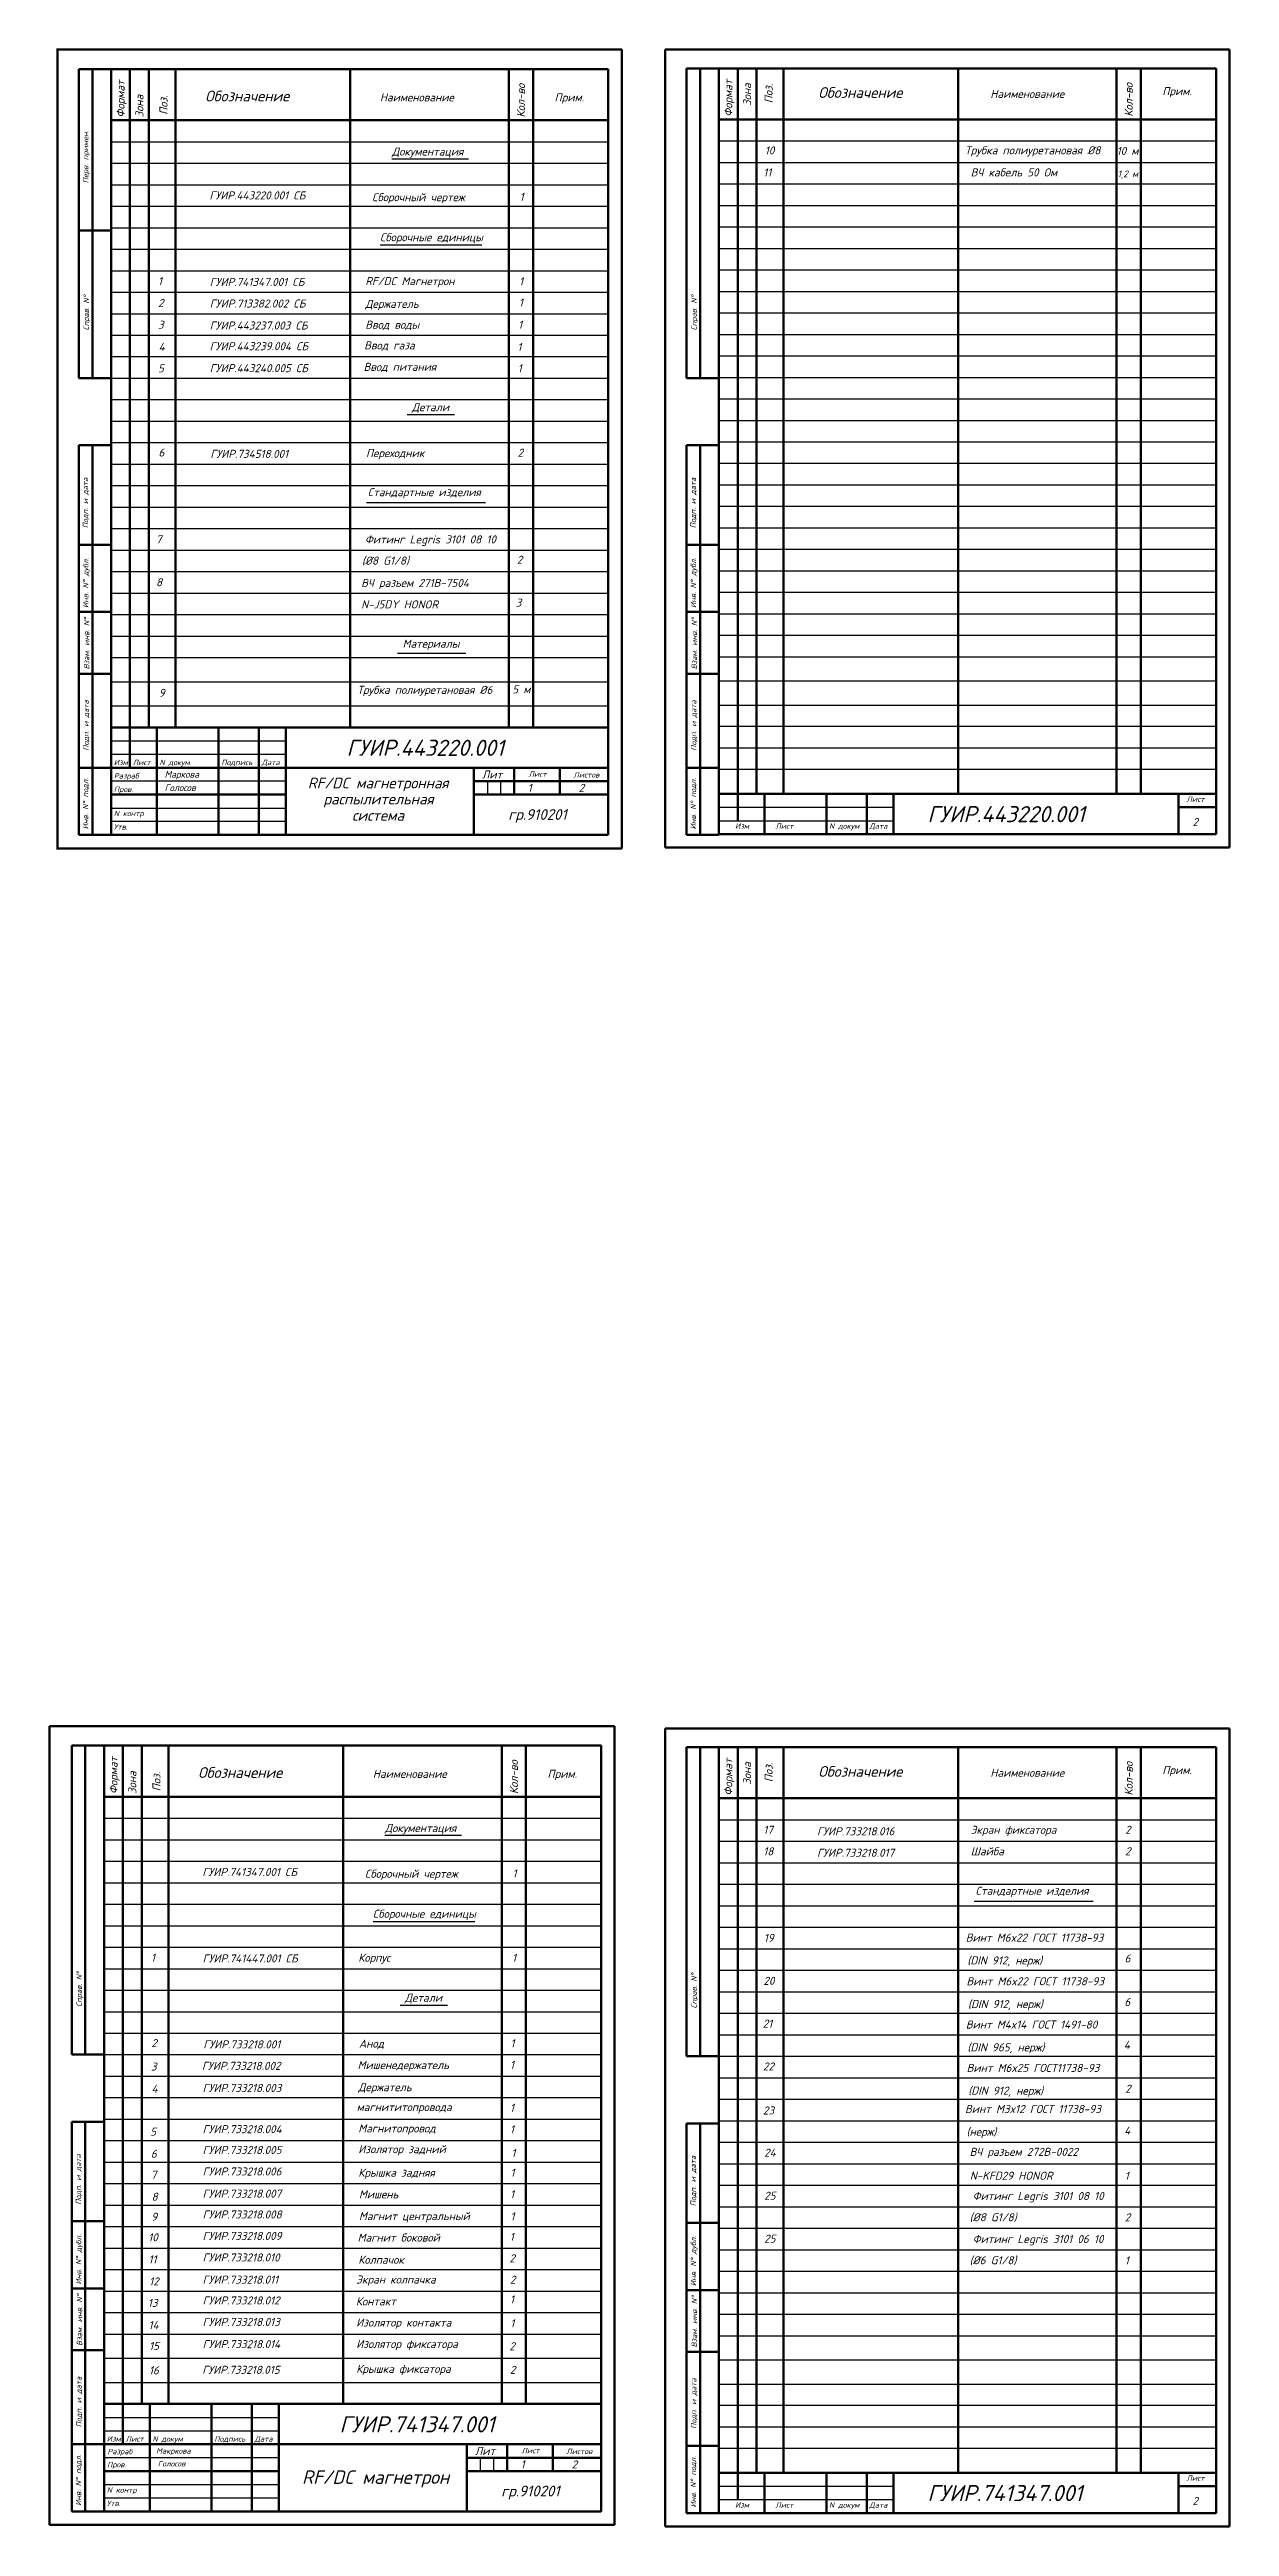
# Model space of a CAD drawing. Header units: millimetres. Extents: x -5427 to 3670, y -5891 to 948.
# Drawn here: x 2014 to 2453, y 27 to 948 of the extents above; entities that cross this region are included whole.
import ezdxf

# ---------------------------------------------------------------- set-up
doc = ezdxf.new("R2010")
doc.units = ezdxf.units.MM
doc.header["$MEASUREMENT"] = 0
doc.layers.add('Толстые', color=7, linetype='Continuous', lineweight=50)
doc.layers.add('Тонкие', color=140, linetype='Continuous', lineweight=25)
doc.layers.add('ФОРМАТ', color=7, linetype='Continuous')
doc.styles.get("Standard").update_dxf_attribs({"font": 'isocpeui.ttf'})
doc.styles.add('TXT', font='isocpeui.ttf')

msp = doc.modelspace()

# ---------------------------------------------------------------- texts
at = {"layer": 'Толстые', "insert": (2053.197, 55.777), "char_height": 2, "width": 12.74159, "attachment_point": 1}
msp.add_mtext('Макркова', dxfattribs=at)
at = {"layer": 'Тонкие', "style": 'TXT'}
for s, height, p in [('Формат', 3, (2041.476, 923.186)), ('Зона', 3, (2048.476, 923.186)), ('Поз.', 3, (2057.476, 924.186)), ('Кол-во', 3, (2190.476, 923.186)), ('Формат', 3, (2267.64, 923.486)), ('Зона', 3, (2274.64, 927.486)), ('Поз.', 3, (2282.64, 928.486)), ('Кол-во', 3, (2416.64, 923.486)), ('Перв. примен.', 2, (2027.984, 898.692)), ('Справ. N%%d', 2, (2028.206, 843.974)), ('Справ. N%%d', 2, (2254.371, 843.974)), ('Подп. и дата', 2, (2027.912, 770.33)), ('Подп. и дата', 2, (2254.076, 770.33)), ('Инв. N%%d дубл.', 2, (2028.009, 740.622)), ('Инв. N%%d дубл.', 2, (2254.173, 740.622)), ('Взам. инв. N%%d', 2, (2028.322, 717.798)), ('Взам. инв. N%%d', 2, (2254.487, 717.798)), ('Подп. и дата', 2, (2028.09, 687.488)), ('Подп. и дата', 2, (2254.255, 687.488)), ('Инв. N%%d подл.', 2, (2027.948, 658.259)), ('Инв. N%%d подл.', 2, (2254.113, 658.259)), ('Формат', 3, (2038.849, 299.242)), ('Зона', 3, (2045.849, 299.242)), ('Поз.', 3, (2054.849, 300.242)), ('Кол-во', 3, (2187.849, 299.242)), ('Формат', 3, (2267.64, 298.655)), ('Зона', 3, (2274.64, 302.655)), ('Поз.', 3, (2282.64, 303.655)), ('Кол-во', 3, (2416.64, 298.655)), ('Справ. N%%d', 2, (2025.579, 220.03)), ('Справ. N%%d', 2, (2254.371, 219.442)), ('Подп. и дата', 2, (2025.285, 146.386)), ('Подп. и дата', 2, (2254.076, 145.799)), ('Инв. N%%d дубл.', 2, (2025.382, 116.677)), ('Инв. N%%d дубл.', 2, (2254.173, 116.09)), ('Взам. инв. N%%d', 2, (2025.695, 93.854)), ('Взам. инв. N%%d', 2, (2254.487, 93.266)), ('Подп. и дата', 2, (2025.464, 63.544)), ('Подп. и дата', 2, (2254.255, 62.957)), ('Инв. N%%d подл.', 2, (2025.321, 34.315)), ('Инв. N%%d подл.', 2, (2254.113, 33.727))]:
    msp.add_text(s, height=height, rotation=90, dxfattribs=at).set_placement(p)
for s, height, p in [('Обозначение', 4, (2071.476, 929.186)), ('Наименование', 3, (2136.476, 929.186)), ('Прим.', 3, (2201.476, 929.186)), ('Обозначение', 4, (2299.64, 930.486)), ('Наименование', 3, (2363.64, 930.486)), ('Прим.', 3, (2427.64, 931.486)), ('Документация', 3, (2140.97, 909.018)), ('11', 3, (2279.155, 901.242)), ('10', 3, (2279.709, 909.45)), ('Трубка полиуретановая %%c8', 3, (2354.207, 909.489)), ('ВЧ кабель 50 Ом', 3, (2356.333, 901.261)), ('10 м', 3, (2410.641, 909.268)), ('1,2 м', 2.5, (2411.012, 900.966)), ('ГУИР.443220.001 СБ', 3, (2073.046, 892.694)), ('Сборочный чертеж', 3, (2133.577, 892.02)), ('1', 3, (2188.476, 892.186)), ('Сборочные единицы', 3, (2136.528, 877.125)), ('1', 3, (2053.897, 860.798)), ('ГУИР.741347.001 СБ', 3, (2073.133, 860.503)), ('RF/DC Магнетрон', 3, (2131.057, 860.795)), ('1', 3, (2188.276, 860.711)), ('2', 3, (2053.941, 852.663)), ('ГУИР.713382.002 СБ', 3, (2073.165, 852.457)), ('Держатель', 3, (2131.032, 852.325)), ('1', 3, (2188.21, 852.83)), ('3', 3, (2053.897, 844.574)), ('4', 3, (2054.147, 836.337)), ('ГУИР.443237.003 СБ', 3, (2073.133, 844.279)), ('ГУИР.443239.004 СБ', 3, (2073.133, 836.57)), ('Ввод газа', 3, (2130.636, 836.876)), ('Ввод воды', 3, (2131.057, 844.57)), ('1', 3, (2187.628, 836.249)), ('1', 3, (2187.911, 844.538)), ('5', 3, (2053.889, 828.349)), ('ГУИР.443240.005 СБ', 3, (2073.133, 828.406)), ('Ввод питания', 3, (2130.411, 828.899)), ('1', 3, (2187.765, 828.366)), ('Детали', 3, (2148.38, 813.879)), ('6', 3, (2054.072, 797.005)), ('ГУИР.734518.001', 3, (2073.382, 796.512)), ('Переходник', 3, (2131.307, 796.804)), ('2', 3, (2187.712, 796.94)), ('Стандартные изделия', 3, (2131.981, 782.263)), ('7', 3, (2053.17, 764.739)), ('Фитинг Legris 3101 08 10', 3, (2130.906, 764.673)), ('(%%c8 G1/8)', 3, (2129.813, 756.767)), ('2', 3, (2187.442, 757.095)), ('8', 3, (2053.17, 748.739)), ('ВЧ разъем 271В-7504', 3, (2129.515, 748.48)), ('N-J5DY HONOR', 3, (2129.515, 740.48)), ('3', 3, (2187.023, 741.144)), ('Материалы', 3, (2144.915, 725.887)), ('9', 3, (2054.196, 707.581)), ('Трубка полиуретановая %%c6', 3, (2128.042, 708.673)), ('5 м', 3, (2185.763, 708.883)), ('Изм', 2, (2037.476, 682.186)), ('Лист', 2, (2044.476, 682.186)), ('N докум', 2, (2054.476, 682.186)), ('Подпись', 2, (2077.476, 682.186)), ('Дата', 2, (2092.476, 682.186)), ('Разраб', 2, (2037.476, 677.186)), ('Пров.', 2, (2037.476, 672.186)), ('Лит', 3, (2174.476, 677.186)), ('Лист', 2, (2191.801, 677.839)), ('1', 3, (2191.476, 672.186)), ('Листов', 2, (2208.481, 677.549)), ('2', 3, (2210.476, 672.186)), ('N контр', 2, (2037.476, 663.186)), ('Лист', 2, (2436.64, 668.486)), ('Утв.', 2, (2037.476, 658.186)), ('Изм', 2, (2268.64, 658.486)), ('Лист', 2, (2283.64, 658.486)), ('N докум', 2, (2303.64, 658.486)), ('Дата', 2, (2318.64, 658.486)), ('2', 3, (2438.89, 659.486)), ('Обозначение', 4, (2068.849, 305.242)), ('Наименование', 3, (2133.849, 305.242)), ('Прим.', 3, (2198.849, 305.242)), ('Обозначение', 4, (2299.64, 305.655)), ('Наименование', 3, (2363.64, 305.655)), ('Прим.', 3, (2427.64, 306.655)), ('Документация', 3, (2138.344, 285.074)), ('17', 3, (2279.155, 284.411)), ('ГУИР.733218.016', 3, (2299.157, 283.879)), ('Экран фиксатора', 3, (2356.333, 284.429)), ('2', 3, (2413.806, 284.434)), ('18', 3, (2279.155, 276.411)), ('ГУИР.733218.017', 3, (2299.157, 275.879)), ('Шайба', 3, (2356.333, 276.429)), ('2', 3, (2413.806, 276.434)), ('ГУИР.741347.001 СБ', 3, (2070.419, 268.75)), ('Сборочный чертеж', 3, (2130.95, 268.076)), ('1', 3, (2185.849, 268.242)), ('Стандартные изделия', 3, (2358.146, 261.732)), ('Сборочные единицы', 3, (2133.902, 253.181)), ('1', 3, (2051.27, 236.854)), ('Корпус', 3, (2128.431, 236.851)), ('1', 3, (2185.649, 236.767)), ('19', 3, (2279.335, 244.208)), ('Винт М6x22 ГОСТ 11738-93', 3, (2354.498, 244.291)), ('ГУИР.741447.001 СБ', 3, (2070.506, 236.559)), ('20', 3, (2279.197, 228.221)), ('Винт М6x22 ГОСТ 11738-93', 3, (2354.764, 228.054)), ('(DIN 912, нерж)', 3, (2355.082, 235.826)), ('6', 3, (2413.607, 236.564)), ('Детали', 3, (2145.753, 221.935)), ('(DIN 912, нерж)', 3, (2355.348, 219.589)), ('6', 3, (2413.549, 220.361)), ('21', 3, (2278.949, 212.281)), ('Винт М4x14 ГОСТ 1491-80', 3, (2354.531, 211.953)), ('2', 3, (2051.446, 205.061)), ('ГУИР.733218.001', 3, (2070.756, 204.568)), ('Анод', 3, (2128.68, 204.86)), ('1', 3, (2185.085, 204.996)), ('(DIN 965, нерж)', 3, (2355.115, 203.488)), ('4', 3, (2413.345, 204.393)), ('3', 3, (2051.27, 196.316)), ('ГУИР.733218.002', 3, (2070.256, 196.58)), ('Мишенедержатель', 3, (2128.181, 196.872)), ('1', 3, (2184.887, 196.989)), ('22', 3, (2279.006, 196.351)), ('Винт М6x25 ГОСТ11738-93', 3, (2354.835, 195.813)), ('4', 3, (2051.52, 188.079)), ('ГУИР.733218.003', 3, (2070.506, 188.343)), ('Держатель', 3, (2128.431, 188.635)), ('(DIN 912, нерж)', 3, (2355.419, 187.348)), ('2', 3, (2413.81, 188.047)), ('ГУИР.733218.004', 3, (2070.506, 173.009)), ('магнититопровода', 3, (2127.827, 181.236)), ('Магнитопровод', 3, (2128.431, 173.301)), ('1', 3, (2184.887, 180.989)), ('1', 3, (2184.887, 172.989)), ('23', 3, (2279.034, 179.971)), ('Винт М3x12 ГОСТ 11738-93', 3, (2354.218, 180.533)), ('(нерж)', 3, (2354.802, 172.068)), ('4', 3, (2413.474, 172.498)), ('5', 3, (2051.021, 172.091)), ('6', 3, (2051.27, 163.854)), ('ГУИР.733218.005', 3, (2070.506, 165.271)), ('Изолятор задний', 3, (2128.431, 165.563)), ('1', 3, (2185.399, 164.118)), ('24', 3, (2279.463, 164.246)), ('ВЧ разъем 272B-0022', 3, (2355.937, 164.576)), ('7', 3, (2051.27, 156.116)), ('ГУИР.733218.006', 3, (2070.506, 157.271)), ('Крышка задняя', 3, (2128.431, 156.838)), ('1', 3, (2185.073, 156.84)), ('N-KFD29 HONOR', 3, (2356.035, 155.681)), ('1', 3, (2413.639, 155.655)), ('8', 3, (2051.52, 147.879)), ('ГУИР.733218.007', 3, (2070.506, 149.009)), ('Мишень', 3, (2128.68, 148.756)), ('1', 3, (2184.932, 148.808)), ('25', 3, (2279.463, 148.246)), ('Фитинг Legris 3101 08 10', 3, (2357.071, 148.142)), ('9', 3, (2051.381, 140.427)), ('ГУИР.733218.008', 3, (2070.506, 141.271)), ('Магнит центральный', 3, (2128.68, 140.655)), ('1', 3, (2185.07, 140.571)), ('(%%c8 G1/8)', 3, (2355.978, 140.236)), ('2', 3, (2413.688, 140.187)), ('10', 3, (2050.277, 132.761)), ('ГУИР.733218.009', 3, (2070.506, 133.271)), ('Магнит боковой', 3, (2128.181, 132.667)), ('1', 3, (2184.798, 132.944)), ('25', 3, (2279.463, 132.246)), ('Фитинг Legris 3101 06 10', 3, (2357.071, 132.142)), ('11', 3, (2050.363, 124.582)), ('ГУИР.733218.010', 3, (2070.506, 125.271)), ('ГУИР.733218.011', 3, (2070.506, 117.009)), ('Экран колпачка', 3, (2127.654, 117.069)), ('Колпачок', 3, (2128.431, 124.43)), ('2', 3, (2184.688, 124.947)), ('2', 3, (2184.873, 116.985)), ('(%%c6 G1/8)', 3, (2355.978, 124.236)), ('1', 3, (2413.688, 124.187)), ('13', 3, (2050.113, 108.357)), ('12', 3, (2050.613, 116.345)), ('ГУИР.733218.012', 3, (2070.506, 109.271)), ('Контакт', 3, (2127.54, 108.934)), ('1', 3, (2184.873, 109.651)), ('14', 3, (2050.363, 100.12)), ('ГУИР.733218.013', 3, (2070.506, 101.271)), ('Изолятор контакта', 3, (2127.654, 101.045)), ('1', 3, (2185.014, 100.781)), ('15', 3, (2050.613, 92.345)), ('ГУИР.733218.014', 3, (2070.506, 93.009)), ('Изолятор фиксатора', 3, (2127.654, 93.069)), ('2', 3, (2184.652, 92.215)), ('16', 3, (2050.534, 83.235)), ('ГУИР.733218.015', 3, (2070.365, 83.448)), ('Крышка фиксатора', 3, (2127.653, 83.807)), ('2', 3, (2184.873, 83.451)), ('Изм', 2, (2034.849, 58.242)), ('Разраб', 2, (2035.071, 53.526)), ('Лист', 2, (2041.849, 58.242)), ('N докум', 2, (2051.849, 58.242)), ('Подпись', 2, (2074.849, 58.242)), ('Дата', 2, (2089.849, 58.242)), ('Лит', 3, (2171.849, 53.242)), ('Лист', 2, (2189.174, 53.895)), ('Листов', 2, (2205.854, 53.605)), ('Пров.', 2, (2034.961, 48.692)), ('Голосов', 2, (2053.828, 49.006)), ('1', 3, (2188.849, 48.242)), ('2', 3, (2207.849, 48.242)), ('N контр', 2, (2034.849, 39.242)), ('Лист', 2, (2436.64, 43.655)), ('2', 3, (2438.89, 34.655)), ('Утв.', 2, (2034.849, 34.242)), ('Изм', 2, (2268.64, 33.655)), ('Лист', 2, (2283.64, 33.655)), ('N докум', 2, (2303.64, 33.655)), ('Дата', 2, (2318.64, 33.655))]:
    msp.add_text(s, height=height, dxfattribs=at).set_placement(p)
at = {"layer": 'Тонкие'}
for s, height, p in [('ГУИР.443220.001', 6, (2124.071, 685.616)), ('Маркова', 2.5, (2056.363, 677.499)), ('Голосов', 2.5, (2056.363, 672.499)), ('RF/DC магнетронная', 4, (2109.676, 673.527)), ('распылительная', 4, (2115.501, 667.542)), ('система', 4, (2126.137, 661.48)), ('гр.910201', 4, (2184.261, 661.789)), ('ГУИР.443220.001', 6, (2340.236, 660.916)), ('ГУИР.741347.001', 6, (2121.444, 61.672)), ('RF/DC магнетрон', 5, (2107.502, 42.507)), ('гр.910201', 4, (2181.634, 37.845)), ('ГУИР.741347.001', 6, (2340.236, 36.085))]:
    msp.add_text(s, height=height, dxfattribs=at).set_placement(p)

# ---------------------------------------------------------------- linework, layer by layer
at = {"layer": 'Толстые'}
for p, q in [((2226.476, 948.486), (2016.176, 948.486)), ((2016.476, 948.486), (2016.476, 651.186)), ((2036.476, 656.186), (2036.476, 941.186)), ((2221.476, 941.186), (2036.476, 941.186)), ((2043.476, 696.186), (2043.476, 941.186)), ((2050.476, 696.186), (2050.476, 941.186)), ((2060.476, 696.186), (2060.476, 941.186)), ((2060.476, 941.186), (2060.476, 941.186)), ((2125.476, 696.186), (2125.476, 941.186)), ((2184.476, 696.186), (2184.476, 941.186)), ((2193.476, 696.186), (2193.476, 941.186)), ((2221.476, 656.186), (2221.476, 941.186)), ((2226.476, 651.186), (2226.476, 948.486)), ((2242.64, 651.486), (2242.64, 948.486)), ((2242.64, 948.486), (2452.64, 948.486)), ((2447.64, 941.486), (2250.64, 941.486)), ((2262.64, 941.486), (2262.64, 656.486)), ((2269.64, 696.486), (2269.64, 941.486)), ((2276.64, 671.486), (2276.64, 941.486)), ((2286.64, 671.486), (2286.64, 941.486)), ((2286.64, 941.486), (2286.64, 941.486)), ((2351.64, 671.486), (2351.64, 941.486)), ((2410.64, 671.486), (2410.64, 941.486)), ((2419.64, 671.486), (2419.64, 941.486)), ((2447.64, 656.486), (2447.64, 941.486)), ((2452.64, 948.486), (2452.64, 651.486)), ((2036.476, 922.186), (2221.476, 922.186)), ((2262.64, 922.486), (2447.64, 922.486)), ((2221.476, 696.186), (2036.476, 696.186)), ((2043.476, 696.186), (2043.476, 681.186)), ((2053.476, 696.186), (2053.476, 656.186)), ((2076.476, 656.186), (2076.476, 696.186)), ((2091.476, 696.186), (2091.476, 656.186)), ((2101.476, 696.186), (2101.476, 656.186)), ((2269.64, 696.486), (2269.64, 661.486)), ((2101.476, 681.186), (2036.476, 681.186)), ((2221.476, 681.186), (2101.476, 681.186)), ((2171.476, 656.186), (2171.476, 681.186)), ((2171.476, 676.186), (2221.476, 676.186)), ((2186.476, 671.186), (2186.476, 681.186)), ((2203.476, 681.186), (2203.476, 671.186)), ((2101.476, 671.186), (2036.476, 671.186)), ((2171.476, 671.186), (2221.476, 671.186)), ((2171.476, 671.186), (2171.476, 671.186)), ((2327.64, 671.486), (2262.64, 671.486)), ((2279.64, 671.486), (2279.64, 656.486)), ((2302.64, 656.486), (2302.64, 671.486)), ((2317.64, 671.486), (2317.64, 656.486)), ((2447.64, 671.486), (2327.64, 671.486)), ((2327.64, 671.486), (2327.64, 656.486)), ((2433.64, 671.486), (2433.64, 656.486)), ((2433.64, 666.486), (2447.64, 666.486)), ((2036.476, 656.186), (2221.476, 656.186)), ((2262.64, 656.486), (2447.64, 656.486)), ((2226.476, 651.186), (2016.176, 651.186)), ((2452.64, 651.486), (2242.64, 651.486)), ((2013.549, 324.542), (2013.549, 27.242)), ((2223.849, 324.542), (2013.549, 324.542)), ((2223.849, 27.242), (2223.849, 324.542)), ((2242.64, 323.655), (2452.64, 323.655)), ((2242.64, 26.655), (2242.64, 323.655)), ((2452.64, 323.655), (2452.64, 26.655)), ((2218.849, 317.242), (2021.849, 317.242)), ((2033.849, 32.242), (2033.849, 317.242)), ((2040.849, 72.242), (2040.849, 317.242)), ((2047.849, 72.242), (2047.849, 317.242)), ((2057.849, 72.242), (2057.849, 317.242)), ((2057.849, 317.242), (2057.849, 317.242)), ((2122.849, 72.242), (2122.849, 317.242)), ((2181.849, 72.242), (2181.849, 317.242)), ((2190.849, 72.242), (2190.849, 317.242)), ((2218.849, 32.242), (2218.849, 317.242)), ((2447.64, 316.655), (2250.64, 316.655)), ((2262.64, 316.655), (2262.64, 31.655)), ((2269.64, 71.655), (2269.64, 316.655)), ((2276.64, 46.655), (2276.64, 316.655)), ((2286.64, 46.655), (2286.64, 316.655)), ((2286.64, 316.655), (2286.64, 316.655)), ((2351.64, 46.655), (2351.64, 316.655)), ((2410.64, 46.655), (2410.64, 316.655)), ((2419.64, 46.655), (2419.64, 316.655)), ((2447.64, 31.655), (2447.64, 316.655)), ((2033.849, 298.242), (2218.849, 298.242)), ((2262.64, 297.655), (2447.64, 297.655)), ((2218.849, 72.242), (2033.849, 72.242)), ((2040.849, 72.242), (2040.849, 57.242)), ((2050.849, 72.242), (2050.849, 32.242)), ((2073.849, 32.242), (2073.849, 72.242)), ((2088.849, 72.242), (2088.849, 32.242)), ((2098.849, 72.242), (2098.849, 32.242)), ((2269.64, 71.655), (2269.64, 36.655)), ((2098.849, 57.242), (2033.849, 57.242)), ((2218.849, 57.242), (2098.849, 57.242)), ((2168.849, 32.242), (2168.849, 57.242)), ((2183.849, 47.242), (2183.849, 57.242)), ((2200.849, 57.242), (2200.849, 47.242)), ((2098.849, 47.242), (2033.849, 47.242)), ((2168.849, 52.242), (2218.849, 52.242)), ((2168.849, 47.242), (2218.849, 47.242)), ((2168.849, 47.242), (2168.849, 47.242)), ((2327.64, 46.655), (2262.64, 46.655)), ((2279.64, 46.655), (2279.64, 31.655)), ((2302.64, 31.655), (2302.64, 46.655)), ((2317.64, 46.655), (2317.64, 31.655)), ((2447.64, 46.655), (2327.64, 46.655)), ((2327.64, 46.655), (2327.64, 31.655)), ((2433.64, 46.655), (2433.64, 31.655)), ((2433.64, 41.655), (2447.64, 41.655)), ((2033.849, 32.242), (2218.849, 32.242)), ((2262.64, 31.655), (2447.64, 31.655)), ((2223.849, 27.242), (2013.549, 27.242)), ((2452.64, 26.655), (2242.64, 26.655))]:
    msp.add_line(p, q, dxfattribs=at)
at = {"layer": 'Тонкие'}
for p, q in [((2036.476, 914.186), (2221.476, 914.186)), ((2262.64, 914.486), (2447.64, 914.486)), ((2036.476, 906.186), (2221.476, 906.186)), ((2140.989, 907.859), (2169.498, 907.859)), ((2262.64, 906.486), (2447.64, 906.486)), ((2036.476, 898.186), (2221.476, 898.186)), ((2262.64, 898.486), (2447.64, 898.486)), ((2036.476, 890.186), (2221.476, 890.186)), ((2262.64, 890.486), (2447.64, 890.486)), ((2036.476, 882.186), (2221.476, 882.186)), ((2136.608, 875.752), (2174.464, 875.752)), ((2262.64, 882.486), (2447.64, 882.486)), ((2036.476, 874.186), (2221.476, 874.186)), ((2262.64, 874.486), (2447.64, 874.486)), ((2036.476, 866.186), (2221.476, 866.186)), ((2036.476, 858.186), (2221.476, 858.186)), ((2036.476, 858.186), (2221.476, 858.186)), ((2262.64, 866.486), (2447.64, 866.486)), ((2262.64, 858.486), (2447.64, 858.486)), ((2262.64, 858.486), (2447.64, 858.486)), ((2036.476, 850.186), (2221.476, 850.186)), ((2262.64, 850.486), (2447.64, 850.486)), ((2036.476, 842.186), (2221.476, 842.186)), ((2262.64, 842.486), (2447.64, 842.486)), ((2036.476, 834.186), (2221.476, 834.186)), ((2262.64, 834.486), (2447.64, 834.486)), ((2036.476, 826.186), (2221.476, 826.186)), ((2262.64, 826.486), (2447.64, 826.486)), ((2036.476, 818.186), (2221.476, 818.186)), ((2146.631, 812.666), (2164.267, 812.666)), ((2262.64, 818.486), (2447.64, 818.486)), ((2036.476, 810.186), (2221.476, 810.186)), ((2036.476, 802.186), (2221.476, 802.186)), ((2262.64, 810.486), (2447.64, 810.486)), ((2262.64, 802.486), (2447.64, 802.486)), ((2036.476, 794.186), (2221.476, 794.186)), ((2262.64, 794.486), (2447.64, 794.486)), ((2036.476, 786.186), (2221.476, 786.186)), ((2262.64, 786.486), (2447.64, 786.486)), ((2036.476, 778.186), (2221.476, 778.186)), ((2131.513, 779.865), (2175.811, 779.865)), ((2262.64, 778.486), (2447.64, 778.486)), ((2036.476, 770.186), (2221.476, 770.186)), ((2262.64, 770.486), (2447.64, 770.486)), ((2036.476, 762.186), (2221.476, 762.186)), ((2262.64, 762.486), (2447.64, 762.486)), ((2036.476, 754.186), (2221.476, 754.186)), ((2262.64, 754.486), (2447.64, 754.486)), ((2036.476, 746.186), (2221.476, 746.186)), ((2036.476, 738.186), (2221.476, 738.186)), ((2262.64, 746.486), (2447.64, 746.486)), ((2262.64, 738.486), (2447.64, 738.486)), ((2036.476, 730.186), (2221.476, 730.186)), ((2262.64, 730.486), (2447.64, 730.486)), ((2036.476, 722.186), (2221.476, 722.186)), ((2143.043, 723.865), (2168.41, 723.865)), ((2262.64, 722.486), (2447.64, 722.486)), ((2036.476, 713.186), (2221.476, 713.186)), ((2262.64, 713.486), (2447.64, 713.486)), ((2036.476, 704.186), (2221.476, 704.186)), ((2262.64, 704.486), (2447.64, 704.486)), ((2447.64, 696.486), (2262.64, 696.486)), ((2036.476, 691.186), (2101.476, 691.186)), ((2036.476, 686.186), (2101.476, 686.186)), ((2447.64, 688.486), (2262.64, 688.486)), ((2101.476, 676.186), (2036.476, 676.186)), ((2176.476, 676.186), (2176.476, 671.186)), ((2181.476, 671.186), (2181.476, 676.186)), ((2447.64, 680.486), (2262.64, 680.486)), ((2036.476, 671.186), (2101.476, 671.186)), ((2036.476, 666.186), (2101.476, 666.186)), ((2262.64, 666.486), (2327.64, 666.486)), ((2101.476, 661.186), (2036.476, 661.186)), ((2262.64, 661.486), (2327.64, 661.486)), ((2033.849, 290.242), (2218.849, 290.242)), ((2262.64, 289.655), (2447.64, 289.655)), ((2033.849, 282.242), (2218.849, 282.242)), ((2138.362, 283.915), (2166.871, 283.915)), ((2262.64, 281.655), (2447.64, 281.655)), ((2033.849, 274.242), (2218.849, 274.242)), ((2262.64, 273.655), (2447.64, 273.655)), ((2033.849, 266.242), (2218.849, 266.242)), ((2033.849, 258.242), (2218.849, 258.242)), ((2262.64, 265.655), (2447.64, 265.655)), ((2357.678, 259.334), (2401.976, 259.334)), ((2033.849, 250.242), (2218.849, 250.242)), ((2133.981, 251.808), (2171.837, 251.808)), ((2262.64, 257.655), (2447.64, 257.655)), ((2262.64, 249.655), (2447.64, 249.655)), ((2033.849, 242.242), (2218.849, 242.242)), ((2262.64, 241.655), (2447.64, 241.655)), ((2033.849, 234.242), (2218.849, 234.242)), ((2033.849, 234.242), (2218.849, 234.242)), ((2262.64, 233.655), (2447.64, 233.655)), ((2262.64, 233.655), (2447.64, 233.655)), ((2033.849, 226.242), (2218.849, 226.242)), ((2262.64, 225.655), (2447.64, 225.655)), ((2033.849, 218.242), (2218.849, 218.242)), ((2144.005, 220.722), (2161.64, 220.722)), ((2262.64, 217.655), (2447.64, 217.655)), ((2033.849, 210.242), (2218.849, 210.242)), ((2262.64, 209.655), (2447.64, 209.655)), ((2033.849, 202.242), (2218.849, 202.242)), ((2033.849, 194.242), (2218.849, 194.242)), ((2262.64, 201.655), (2447.64, 201.655)), ((2262.64, 193.655), (2447.64, 193.655)), ((2033.849, 186.242), (2218.849, 186.242)), ((2262.64, 185.655), (2447.64, 185.655)), ((2033.849, 178.242), (2218.849, 178.242)), ((2262.64, 177.655), (2447.64, 177.655)), ((2033.849, 170.242), (2218.849, 170.242)), ((2262.64, 169.655), (2447.64, 169.655)), ((2033.849, 162.242), (2218.849, 162.242)), ((2262.64, 161.655), (2447.64, 161.655)), ((2033.849, 154.242), (2218.849, 154.242)), ((2262.64, 153.655), (2447.64, 153.655)), ((2033.849, 146.242), (2218.849, 146.242)), ((2262.64, 145.655), (2447.64, 145.655)), ((2033.849, 138.242), (2218.849, 138.242)), ((2033.849, 130.242), (2218.849, 130.242)), ((2262.64, 137.655), (2447.64, 137.655)), ((2262.64, 129.655), (2447.64, 129.655)), ((2033.849, 122.242), (2218.849, 122.242)), ((2262.64, 121.655), (2447.64, 121.655)), ((2033.849, 114.242), (2218.849, 114.242)), ((2262.64, 113.655), (2447.64, 113.655)), ((2033.849, 106.242), (2218.849, 106.242)), ((2262.64, 105.655), (2447.64, 105.655)), ((2033.849, 98.242), (2218.849, 98.242)), ((2262.64, 97.655), (2447.64, 97.655)), ((2033.849, 89.242), (2218.849, 89.242)), ((2262.64, 88.655), (2447.64, 88.655)), ((2033.849, 80.242), (2218.849, 80.242)), ((2262.64, 79.655), (2447.64, 79.655)), ((2033.849, 67.242), (2098.849, 67.242)), ((2447.64, 71.655), (2262.64, 71.655)), ((2033.849, 62.242), (2098.849, 62.242)), ((2447.64, 63.655), (2262.64, 63.655)), ((2447.64, 55.655), (2262.64, 55.655)), ((2098.849, 52.242), (2033.849, 52.242)), ((2033.849, 47.242), (2098.849, 47.242)), ((2173.849, 52.242), (2173.849, 47.242)), ((2178.849, 47.242), (2178.849, 52.242)), ((2033.849, 42.242), (2098.849, 42.242)), ((2098.849, 37.242), (2033.849, 37.242)), ((2262.64, 41.655), (2327.64, 41.655)), ((2262.64, 36.655), (2327.64, 36.655))]:
    msp.add_line(p, q, dxfattribs=at)
at = {"layer": 'ФОРМАТ', "linetype": 'Continuous', "lineweight": 50}
for p, q in [((2024.476, 826.186), (2024.476, 941.186)), ((2029.476, 826.186), (2029.476, 941.186)), ((2250.64, 826.186), (2250.64, 941.486)), ((2255.64, 826.186), (2255.64, 941.486)), ((2036.476, 881.186), (2024.476, 881.186)), ((2036.476, 826.186), (2024.476, 826.186)), ((2262.64, 826.186), (2250.64, 826.186)), ((2024.476, 656.186), (2024.476, 801.186)), ((2024.476, 801.186), (2036.476, 801.186)), ((2029.476, 656.186), (2029.476, 801.186)), ((2250.64, 656.186), (2250.64, 801.186)), ((2250.64, 801.186), (2262.64, 801.186)), ((2255.64, 656.186), (2255.64, 801.186)), ((2024.476, 764.186), (2036.476, 764.186)), ((2250.64, 764.186), (2262.64, 764.186)), ((2024.476, 739.186), (2036.476, 739.186)), ((2250.64, 739.186), (2262.64, 739.186)), ((2024.476, 716.186), (2036.476, 716.186)), ((2250.64, 716.186), (2262.64, 716.186)), ((2024.476, 681.186), (2036.476, 681.186)), ((2250.64, 681.186), (2262.64, 681.186)), ((2024.476, 656.186), (2036.476, 656.186)), ((2250.64, 656.186), (2262.64, 656.186)), ((2021.849, 202.242), (2021.849, 317.242)), ((2026.849, 202.242), (2026.849, 317.242)), ((2250.64, 201.655), (2250.64, 316.655)), ((2255.64, 201.655), (2255.64, 316.655)), ((2033.849, 202.242), (2021.849, 202.242)), ((2262.64, 201.655), (2250.64, 201.655)), ((2021.849, 32.242), (2021.849, 177.242)), ((2021.849, 177.242), (2033.849, 177.242)), ((2026.849, 32.242), (2026.849, 177.242)), ((2250.64, 31.655), (2250.64, 176.655)), ((2250.64, 176.655), (2262.64, 176.655)), ((2255.64, 31.655), (2255.64, 176.655)), ((2021.849, 140.242), (2033.849, 140.242)), ((2250.64, 139.655), (2262.64, 139.655)), ((2021.849, 115.242), (2033.849, 115.242)), ((2250.64, 114.655), (2262.64, 114.655)), ((2021.849, 92.242), (2033.849, 92.242)), ((2250.64, 91.655), (2262.64, 91.655)), ((2021.849, 57.242), (2033.849, 57.242)), ((2250.64, 56.655), (2262.64, 56.655)), ((2021.849, 32.242), (2033.849, 32.242)), ((2250.64, 31.655), (2262.64, 31.655))]:
    msp.add_line(p, q, dxfattribs=at)
at = {"layer": 'ФОРМАТ', "linetype": 'Continuous', "lineweight": 50, "ltscale": 0.2}
msp.add_line((2024.476, 941.186), (2036.476, 941.186), dxfattribs=at)

msp.set_redraw_order([(e.dxf.handle, doc.entitydb.next_handle()) for e in msp.query("TEXT MTEXT ATTDEF DIMENSION ARC_DIMENSION")])  # texts and dimensions are drawn at this point

doc.saveas('drawing.dxf')
